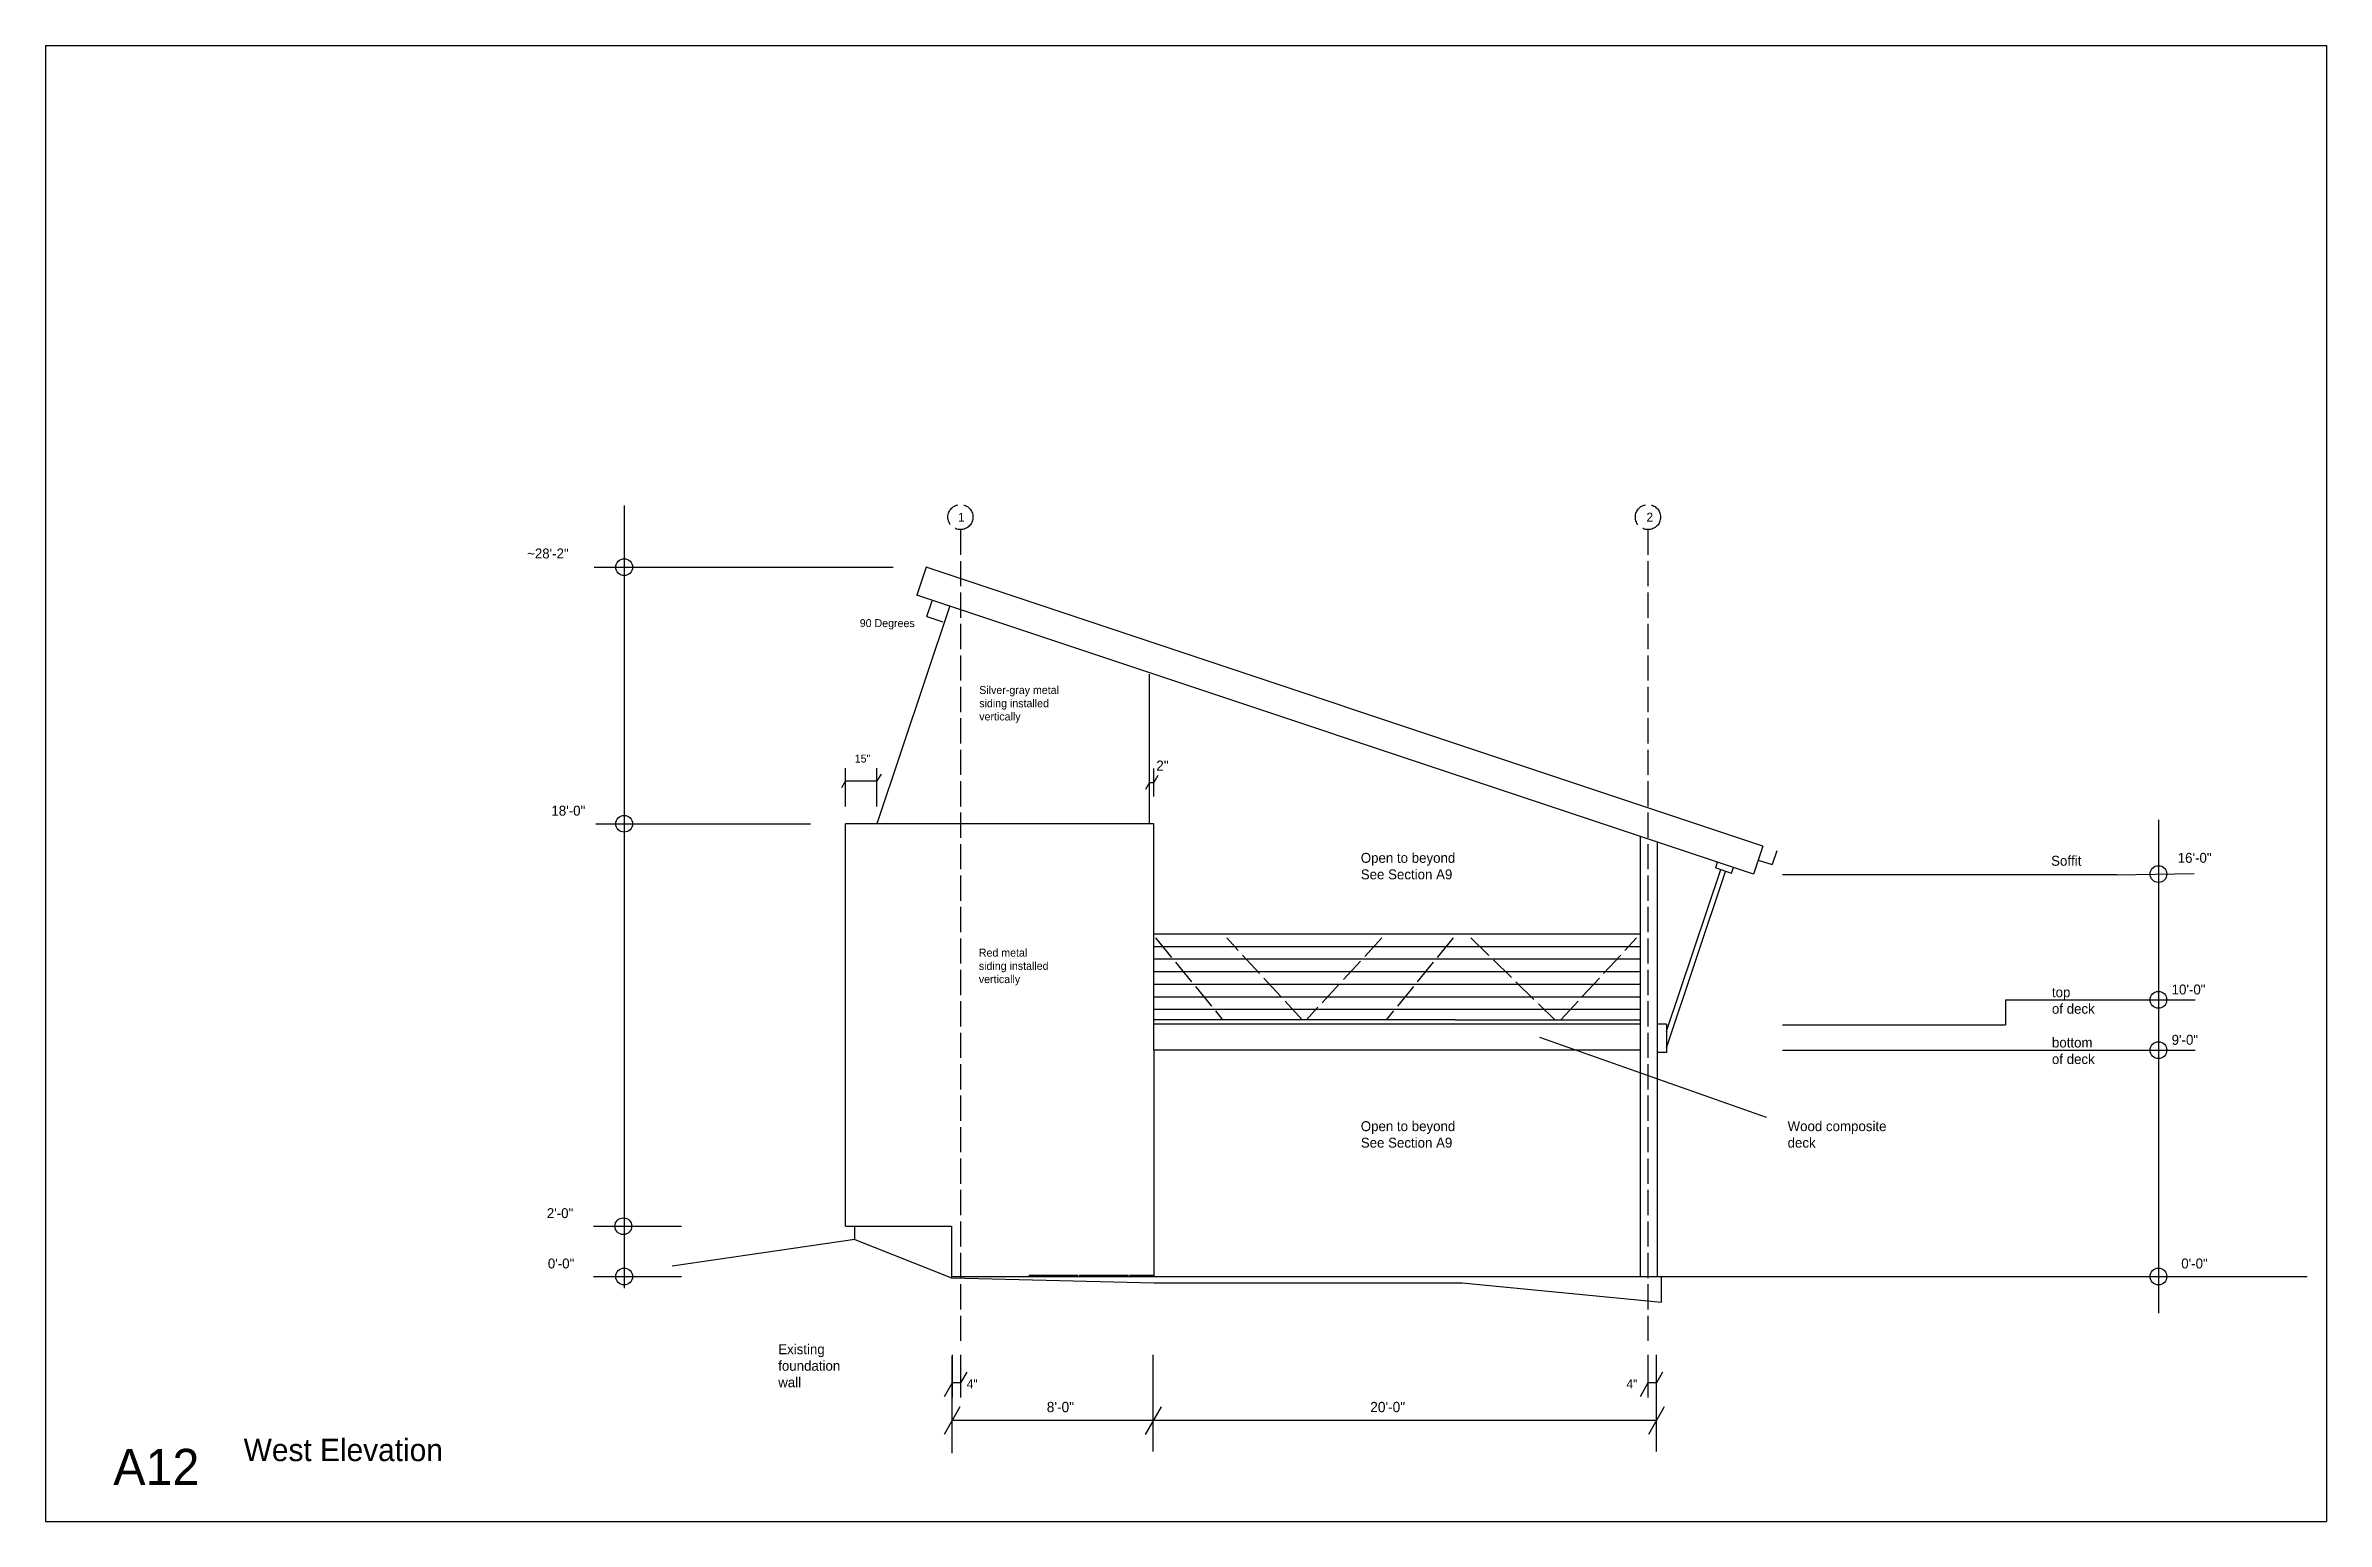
# Model space of a CAD drawing. Header units: inches. Extents: x 967 to 5652, y 0 to 2983.
# Drawn here: x 3365 to 4453, y 0 to 704 of the extents above; entities that cross this region are included whole.
import ezdxf

# ---------------------------------------------------------------- set-up
doc = ezdxf.new("R2010")
doc.units = ezdxf.units.IN
doc.header["$MEASUREMENT"] = 0
doc.linetypes.add('ACAD_ISO02W100', pattern=[15, 12, -3])
for name, color, linetype in [('blocks', 251, 'Continuous'), ('const', 7, 'Continuous'), ('e1', 7, 'Continuous'), ('e2', 251, 'Continuous'), ('glassSwing', 172, 'ACAD_ISO02W100'), ('grid', 252, 'ACAD_ISO02W100'), ('millwork', 253, 'Continuous'), ('walls', 7, 'Continuous')]:
    doc.layers.add(name, color=color, linetype=linetype)

msp = doc.modelspace()

# ---------------------------------------------------------------- texts
at = {"layer": 'const', "attachment_point": 1}
for s, insert, char_height, width in [('1', (3800.4, 481.1), 4.26, 1625.197), ('2', (4128.8, 481.2), 4.26, 1625.197), ('~28\'-2"', (3594.8, 464.1), 4.74, 1805.775), ('90 Degrees', (3753.5, 430.4), 3.79, 1444.62), ('Silver-gray metal^Jsiding installed^Jvertically', (3810.5, 398.5), 3.789, 1444.62), ('15"', (3751.1, 365.8), 3.79, 1444.62), ('\\P2"', (3894.9, 371.1), 4.89, 1864.026), ('18\'-0"', (3606.4, 341.4), 4.74, 1805.775), ('Open to beyond^JSee Section A9', (3992.5, 318.9), 4.736, 1805.775), ('Soffit', (4321.8, 317.5), 4.74, 1805.775), ('16\'-0"', (4382.2, 318.9), 4.74, 1805.775), ('Red metal^Jsiding installed^Jvertically', (3810.3, 273.2), 3.789, 1444.62), ('top^Jof deck', (4322.2, 254.8), 4.736, 1805.775), ('10\'-0"', (4379.3, 256.1), 4.74, 1805.775), ('bottom^Jof deck', (4322.2, 230.8), 4.736, 1805.775), ('9\'-0"', (4379.3, 232.1), 4.74, 1805.775), ('Open to beyond^JSee Section A9', (3992.5, 190.9), 4.736, 1805.775), ('Wood composite^Jdeck', (4196.1, 190.9), 4.736, 1805.775), ('2\'-0"', (3604.2, 149.4), 4.74, 1805.775), ('0\'-0"', (3604.7, 125.4), 4.74, 1805.775), ('0\'-0"', (4383.9, 125.4), 4.74, 1805.775), ('Existing^Jfoundation^Jwall', (3714.6, 84.5), 4.736, 1805.775), ('4"', (3804.5, 67.7), 4.28, 1631.022), ('4"', (4119.2, 67.7), 4.28, 1631.022), ('8\'-0"', (3842.7, 57), 4.89, 1864.026), ('20\'-0"', (3997, 57), 4.89, 1864.026), ('A12', (3397.4, 34.6), 17.26, 6582.049), ('West Elevation', (3459.6, 39.4), 10.656, 4062.993)]:
    msp.add_mtext(s, dxfattribs=dict(at, insert=insert, char_height=char_height, width=width))

# ---------------------------------------------------------------- linework, layer by layer
for p, q in [((3365.1, 704), (3365.1, 0)), ((3365.1, 704), (4453.1, 704)), ((4453.1, 704), (4453.1, 0)), ((3365.1, 0), (4453.1, 0))]:
    msp.add_line(p, q)
at = {"layer": 'blocks'}
for p, q in [((3857.7, 117.3), (3834.2, 117.3)), ((3881.7, 117.3), (3858.2, 117.3)), ((3893.7, 117.3), (3882.2, 117.3))]:
    msp.add_line(p, q, dxfattribs=at)
at = {"layer": 'const'}
for p, q in [((3746.7, 353.2), (3744.8, 349.9)), ((3763.7, 356.5), (3761.7, 353.2)), ((3891.7, 352.5), (3889.8, 349.1)), ((3895.7, 355.8), (3893.7, 352.5)), ((3797.5, 32.6), (3797.5, 78.8)), ((3893.5, 33.3), (3893.5, 79.5)), ((4133.5, 33.3), (4133.5, 79.5)), ((3797.5, 66.1), (3793.7, 59.4)), ((3804.5, 71.2), (3801.5, 66.1)), ((4129.5, 66.1), (4125.7, 59.4)), ((4136.5, 71.2), (4133.5, 66.1)), ((3801.3, 54.7), (3793.7, 41.4)), ((3897.3, 54.7), (3889.7, 41.4)), ((4137.3, 54.7), (4129.7, 41.4))]:
    msp.add_line(p, q, dxfattribs=at)
at = {"layer": 'e1'}
for p, q in [((3785.1, 455.2), (3780.7, 441.9)), ((3796.4, 436.7), (3761.7, 332.8)), ((3891.7, 332.8), (3891.7, 404.2)), ((3893.7, 224.8), (3893.7, 332.8)), ((4184.3, 322.1), (4179.9, 308.8)), ((4191, 319.9), (4188.8, 313.3)), ((3746.7, 140.8), (3797.3, 140.8)), ((3751.2, 134.4), (3797.3, 116.2)), ((3797.3, 140.8), (3797.3, 116.8)), ((3797.3, 116.2), (3894, 113.8)), ((3894, 113.8), (4040.9, 113.8)), ((4040.9, 113.8), (4136, 104.5)), ((3797.5, 79.5), (3797.5, 59.1)), ((3801.5, 79.5), (3801.5, 59.1)), ((4129.5, 79.5), (4129.5, 59.1)), ((3801.5, 66.1), (3797.5, 66.1)), ((4133.5, 66.1), (4129.5, 66.1)), ((4133.5, 48.1), (3797.5, 48.1))]:
    msp.add_line(p, q, dxfattribs=at)
at = {"layer": 'e2'}
for p, q in [((3641.1, 484.6), (3641.1, 111.3)), ((3626.8, 455.2), (3769.4, 455.2)), ((3785.5, 431.7), (3788, 439.2)), ((3785.5, 431.7), (3793.1, 429.2)), ((3746.7, 341.1), (3746.7, 359.3)), ((3761.7, 341.1), (3761.7, 359.3)), ((3893.7, 345.8), (3893.7, 359.1)), ((3746.7, 353.2), (3761.7, 353.2)), ((3891.7, 352.5), (3893.7, 352.5)), ((3627.6, 332.8), (3730, 332.8)), ((4373, 334.6), (4373, 99.4)), ((4138.4, 233.8), (4164.2, 310.9)), ((4138.4, 225.9), (4166.5, 310.1)), ((4161.8, 311.7), (4162.7, 314.6)), ((4161.8, 311.7), (4169.4, 309.2)), ((4169.4, 309.2), (4170.3, 312)), ((4353, 308.5), (4193.7, 308.5)), ((4353, 308.5), (4390.1, 309.1)), ((3893.7, 280.3), (4126, 280.3)), ((3893.7, 274.3), (4126, 274.3)), ((3893.7, 268.3), (4126, 268.3)), ((3893.7, 262.3), (4126, 262.3)), ((3893.7, 256.3), (4126, 256.3)), ((3893.7, 250.3), (4126, 250.3)), ((3893.7, 244.3), (4126, 244.3)), ((4121.5, 244.2), (4090.2, 244.2)), ((4300, 248.8), (4390.5, 248.8)), ((4300, 248.8), (4300, 236.8)), ((4037.5, 239.3), (3893.7, 239.3)), ((4037.5, 239.3), (4126, 239.3)), ((4186, 192.7), (4077.9, 230.8)), ((4193.7, 236.8), (4300, 236.8)), ((4193.7, 224.8), (4390.5, 224.8)), ((3626.4, 140.9), (3668.4, 140.9)), ((3626.4, 116.8), (3668.4, 116.8)), ((4136, 116.8), (4443.9, 116.8)), ((4358.3, 116.8), (4400.2, 116.8))]:
    msp.add_line(p, q, dxfattribs=at)
for centre in [(3641.1, 455.2), (3641.1, 332.8), (4373, 308.8), (4373, 248.8), (4373, 224.8), (3640.7, 140.8), (3641.1, 116.8), (4373, 116.8)]:
    msp.add_circle(centre, 4, dxfattribs=at)
at = {"layer": 'glassSwing'}
for p, q in [((3894.6, 278.3), (3926.6, 239.3)), ((3964.6, 239.3), (3928.6, 278.3)), ((4002.6, 278.3), (3966.6, 239.3)), ((4036.6, 278.3), (4004.6, 239.3)), ((4045, 278.3), (4085, 239.3)), ((4088, 239.3), (4124, 278.3))]:
    msp.add_line(p, q, dxfattribs=at)
at = {"layer": 'grid'}
for p, q in [((3801.5, 473.1), (3801.5, 84.2)), ((4129.5, 473.1), (4129.5, 84.2))]:
    msp.add_line(p, q, dxfattribs=at)
for centre in [(3801.5, 479.1), (4129.5, 479.1)]:
    msp.add_circle(centre, 6, dxfattribs=at)
at = {"layer": 'millwork'}
for p, q in [((4138.4, 237.2), (4134, 237.2)), ((4138.4, 237.2), (4138.4, 223.6)), ((4138.4, 223.6), (4134, 223.6))]:
    msp.add_line(p, q, dxfattribs=at)
at = {"layer": 'walls'}
for p, q in [((4184.3, 322.1), (3785.1, 455.2)), ((4179.9, 308.8), (3780.7, 441.9)), ((3746.7, 140.8), (3746.7, 332.8)), ((3893.7, 332.8), (3746.7, 332.8)), ((4126, 116.8), (4126, 326.8)), ((4134, 116.8), (4134, 324.2)), ((4182.1, 315.5), (4188.8, 313.3)), ((4126, 237.2), (3893.7, 237.2)), ((4126, 224.8), (3893.7, 224.8)), ((3893.7, 224.8), (3893.7, 116.8)), ((3751.2, 134.4), (3664, 121.7)), ((3751.2, 134.4), (3751.2, 140.8)), ((3797.3, 116.8), (4136, 116.8)), ((4136, 104.5), (4136, 116.8))]:
    msp.add_line(p, q, dxfattribs=at)

msp.set_redraw_order([(e.dxf.handle, doc.entitydb.next_handle()) for e in msp.query("TEXT MTEXT ATTDEF DIMENSION ARC_DIMENSION")])  # texts and dimensions are drawn at this point

doc.saveas('drawing.dxf')
